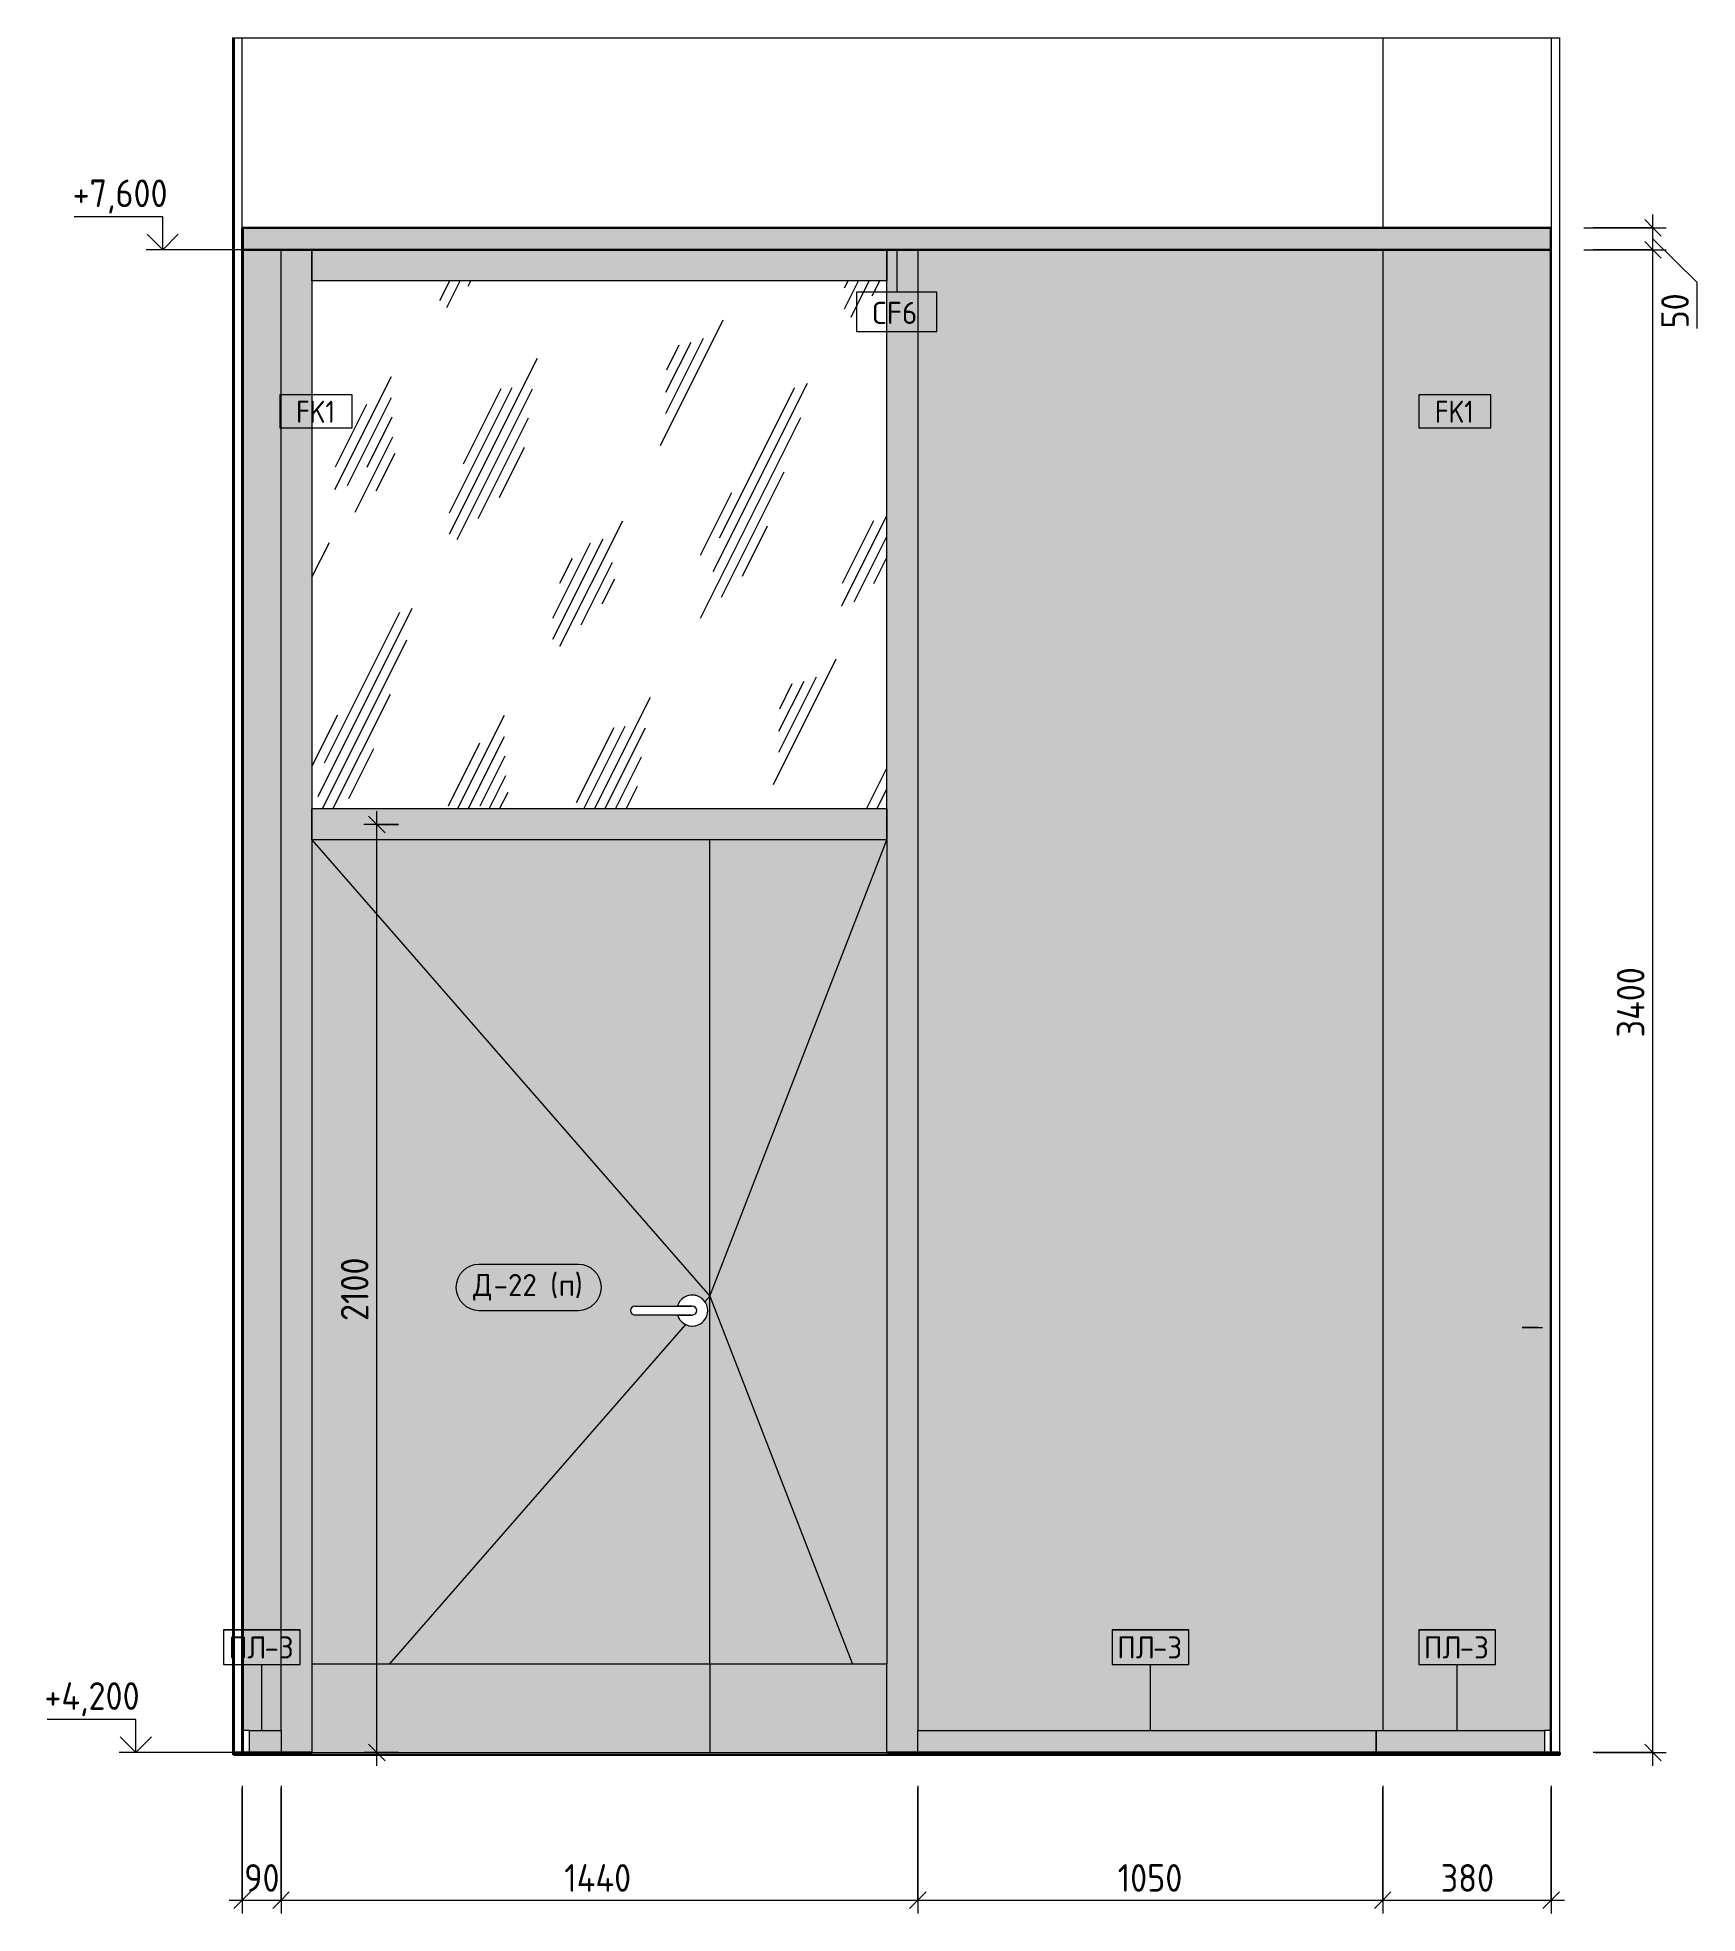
# Model space of a CAD drawing. Header units: millimetres. Extents: x 36646 to 169412, y -1987 to 12080.
# Drawn here: x 120524 to 124278, y 3836 to 8080 of the extents above; entities that cross this region are included whole.
import ezdxf

# ---------------------------------------------------------------- set-up
doc = ezdxf.new("R2010")
doc.units = ezdxf.units.MM
for name, color, linetype, lineweight in [('A-ANNO-DIMS', 7, 'Continuous', 9), ('A-ANNO-DIMS-25', 7, 'Continuous', 9), ('A-CLNG-IDEN', 7, 'Continuous', 9), ('A-DETL', 7, 'Continuous', 9), ('A-DOOR', 7, 'Continuous', 9), ('A-DOOR-IDEN', 7, 'Continuous', 9), ('A-FLOR', 7, 'Continuous', 9), ('A-GENM', 7, 'Continuous', 9), ('A-GENM-IDEN', 7, 'Continuous', 9), ('A-GLAZ-CURT', 7, 'Continuous', 9), ('A-GLAZ-CWMG', 7, 'Continuous', 9), ('A-WALL', 7, 'Continuous', 9), ('A-WALL-IDEN', 7, 'Continuous', 9), ('A-WALL-PATT', 7, 'Continuous', 9), ('G-ANNO-DIMS', 7, 'Continuous', 9), ('G-ANNO-DIMS-1', 7, 'Continuous', 20), ('I-WALL', 7, 'Continuous', 9), ('Q-SPCQ', 7, 'Continuous', 9)]:
    doc.layers.add(name, color=color, linetype=linetype, lineweight=lineweight)
for name, color, linetype, lineweight, true_color in [('A-CLNG-1', 7, 'Continuous', 9, 0x787878), ('A-CLNG-FNSH-1', 7, 'Continuous', 30, 0x3c3c3c), ('A-DETL-GENF-1', 7, 'Continuous', 9, 0xffffff), ('A-FLOR-FNSH-1', 7, 'Continuous', 30, 0x3c3c3c), ('A-WALL-4', 7, 'Continuous', 40, 0x3c3c3c), ('A-WALL-FNSH-2', 7, 'Continuous', 30, 0x3c3c3c), ('I-FURN-2', 7, 'Continuous', 9, 0xc0c0c0), ('I-WALL-1', 7, 'Continuous', 9, 0x787878), ('Q-SPCQ-1', 1, 'Continuous', 9, 0xff0000)]:
    doc.layers.add(name, color=color, linetype=linetype, lineweight=lineweight, true_color=true_color)
doc.styles.add('GOST Common_1', font='GOST_Common.ttf', dxfattribs={"height": 50})
doc.styles.add('GOST Common_2', font='GOST_Common.ttf', dxfattribs={"width": 0.9, "height": 50})
doc.styles.add('ISOCPEUR_1', font='isocpeur.ttf', dxfattribs={"width": 0.9, "height": 62.5})
doc.dimstyles.new('ISO-2_5_0_9К_БОЛЬШОЙ_1', dxfattribs={"dimscale": 304.8, "dimtxt": 62.248823, "dimasz": 0.123031, "dimexe": 0.098425, "dimexo": 0.246063, "dimgap": 0, "dimtad": 1, "dimdec": 0, "dimrnd": 10, "dimzin": 0, "dimdsep": 46, "dimtxsty": 'ISOCPEUR_1', "dimblk1": 'OBLIQUE', "dimblk2": 'OBLIQUE', "dimsah": 1, "dimcen": 0.09, "dimdle": 0.098425, "dimazin": 0, "dimtfac": 1, "dimtdec": 4, "dimtix": 1, "dimtmove": 1, "dimatfit": 3, "dimfxl": 1, "dimtvp": 1, "dimtolj": 1, "dimtzin": 0, "dimarcsym": 2})
doc.dimstyles.new('ISO-2_5_0_9К_БОЛЬШОЙ_2', dxfattribs={"dimscale": 304.8, "dimtxt": 62.248823, "dimasz": 0.123031, "dimexe": 0.098425, "dimexo": 0.246063, "dimgap": 0, "dimtad": 1, "dimdec": 0, "dimrnd": 10, "dimzin": 0, "dimdsep": 46, "dimtxsty": 'ISOCPEUR_1', "dimblk1": 'OBLIQUE', "dimblk2": 'OBLIQUE', "dimsah": 1, "dimcen": 0.09, "dimdle": 0.098425, "dimazin": 0, "dimtfac": 1, "dimtdec": 4, "dimtix": 1, "dimtmove": 0, "dimatfit": 3, "dimfxl": 1, "dimtvp": 1, "dimtolj": 1, "dimtzin": 0, "dimarcsym": 2})

msp = doc.modelspace()

# ---------------------------------------------------------------- texts
at = {"layer": 'A-CLNG-IDEN', "insert": (122410.5027, 7482.2607), "char_height": 50, "width": 132.278437, "attachment_point": 1, "style": 'GOST Common_1'}
msp.add_mtext('CF6', dxfattribs=at)
at = {"layer": 'A-DOOR-IDEN', "char_height": 50, "attachment_point": 1, "style": 'GOST Common_1'}
for s, insert, width in [('\\fGOST Common|b0|i0|c204|p34|;Д', (121509.1037, 5282.808), 56.118125), ('-22 (', (121555.4058, 5282.808), 178.375469), ('\\fGOST Common|b0|i0|c204|p34|;п', (121702.5803, 5282.808), 44.092812), ('\\fGOST Common|b0|i0|c204|p34|;)', (121738.9605, 5282.808), 24.050625)]:
    msp.add_mtext(s, dxfattribs=dict(at, insert=insert, width=width))
at = {"layer": 'A-GENM-IDEN', "char_height": 50, "attachment_point": 1, "style": 'GOST Common_1'}
for s, insert, width in [('ПЛ', (120956.1616, 4462.8485), 98.206719), ('-3', (121037.1903, 4462.8485), 86.181406), ('ПЛ', (122965.4116, 4462.8485), 98.206719), ('-3', (123046.4402, 4462.8485), 86.181406), ('ПЛ', (123659.0566, 4462.8485), 98.206719), ('-3', (123740.0853, 4462.8485), 86.181406)]:
    msp.add_mtext(s, dxfattribs=dict(at, insert=insert, width=width))
at = {"layer": 'A-WALL-IDEN', "char_height": 50, "width": 111.835406, "attachment_point": 1, "style": 'GOST Common_2'}
for insert in [(121108.7741, 7258.6197), (123684.2341, 7258.6197)]:
    msp.add_mtext('FK1', dxfattribs=dict(at, insert=insert))

# ---------------------------------------------------------------- blocks, each defined once
blk = doc.blocks.new('Зеркало обычное - Доска-32858947-Развертка 2_30-3')
at = {"layer": 'I-FURN-2'}
for p, q in [((-7900, 5700), (-7899.6, 5700)), ((-7900, 5680), (-7899.6, 5680)), ((-7900, 5680), (-7899.6, 5680)), ((-7899.6, 4370), (-7900, 4370)), ((-7899.6, 4370), (-7900, 4370)), ((-7899.6, 4350), (-7900, 4350))]:
    blk.add_line(p, q, dxfattribs=at)
blk = doc.blocks.new('Плинтус - Плинтус темный _ст_школа_-33363744-Развертка 2_30-3')
at = {"layer": 'A-GENM'}
for p, q in [((-10864, 4250), (-10879, 4250)), ((-10879, 4250), (-10879, 4200)), ((-10864, 4200), (-10864, 4250)), ((-10879, 4200), (-10864, 4200))]:
    blk.add_line(p, q, dxfattribs=at)
blk = doc.blocks.new('Плинтус - Плинтус темный _ст_школа_-32862124-Развертка 2_30-3')
at = {"layer": 'A-GENM'}
blk.add_hatch(color=256, dxfattribs=at).paths.add_polyline_path([(-10792.3, 4200), (-10792.3, 4250), (-10864, 4250), (-10864, 4200)])
for p, q in [((-10864, 4250), (-10792.3, 4250)), ((-10792.3, 4250), (-10792.3, 4200))]:
    blk.add_line(p, q, dxfattribs=at)
blk = doc.blocks.new('Плинтус - Плинтус темный _ст_школа_-32862125-Развертка 2_30-3')
at = {"layer": 'A-GENM'}
blk.add_hatch(color=256, dxfattribs=at).paths.add_polyline_path([(-8649.8, 4200), (-8315.5, 4200), (-8315.5, 4250), (-9352.3, 4250), (-9352.3, 4202), (-9350.1, 4202), (-9350.1, 4200)])
for p, q in [((-9352.3, 4250), (-8315.5, 4250)), ((-9352.3, 4202), (-9352.3, 4250))]:
    blk.add_line(p, q, dxfattribs=at)
blk = doc.blocks.new('Плинтус - Плинтус темный _ст_школа_-32862126-Развертка 2_30-3')
at = {"layer": 'A-GENM'}
blk.add_line((-8315.5, 4200), (-8315.5, 4250), dxfattribs=at)
blk = doc.blocks.new('Плинтус - Плинтус темный _ст_школа_-32862127-Развертка 2_30-3')
at = {"layer": 'A-GENM'}
blk.add_hatch(color=256, dxfattribs=at).paths.add_polyline_path([(-8315.5, 4200), (-7935, 4200), (-7935, 4250), (-8315.5, 4250), (-8315.5, 4235.2)])
for q in [(-7935, 4250), (-8315.5, 4200)]:
    blk.add_line((-8315.5, 4250), q, dxfattribs=at)
blk = doc.blocks.new('Плинтус - Плинтус темный _ст_школа_-32862128-Развертка 2_30-3')
at = {"layer": 'A-GENM'}
for p, q in [((-7920, 4250), (-7935, 4250)), ((-7935, 4250), (-7935, 4200)), ((-7920, 4200), (-7920, 4250)), ((-7935, 4200), (-7920, 4200))]:
    blk.add_line(p, q, dxfattribs=at)
blk = doc.blocks.new('Дистанционный пожарный извещатель - Монтируемые на перекрытии-30348713-Развертка 2_30-3')
at = {"layer": 'Q-SPCQ'}
for p, q in [((-7949.2, 5161.6), (-7985.5, 5161.6)), ((-7985.5, 5161.6), (-7949.2, 5161.6)), ((-7949.2, 5161.6), (-7939.2, 5161.6)), ((-7949.2, 5161.6), (-7939.2, 5161.6))]:
    blk.add_line(p, q, dxfattribs=at)
blk = doc.blocks.new('Прямоугольный импост - 50 x 70 мм-31927764-Развертка 2_30-3')
at = {"layer": 'A-GLAZ-CWMG'}
blk.add_hatch(color=256, dxfattribs=at).paths.add_polyline_path([(-10722.3, 4200), (-10722.3, 6300), (-10792.3, 6300), (-10792.3, 4200)])
blk.add_line((-10722.3, 6300), (-10722.3, 4400), dxfattribs=at)
blk = doc.blocks.new('Дверь_Витражная_остекление_ - ДВН_ДАО_Главный вход_1200 в свету Д-22 _п_-32403398-Развертка 2_30-3')
at = {"layer": 'A-DOOR'}
h = blk.add_hatch(color=256, dxfattribs=at)
h.paths.add_polyline_path([(-10722.3, 4400), (-9822.3, 4400), (-9822.3, 6265), (-10722.3, 6265), (-10722.3, 4680.4)])
h.paths.add_polyline_path([(-9862.3, 5165), (-9871.3, 5166.2), (-9879.8, 5169.7), (-9887, 5175.3), (-9892.6, 5182.5), (-9896, 5190), (-9993.2, 5190.1), (-9995.4, 5190.5), (-9997.9, 5191.8), (-9999.8, 5193.5), (-10001.1, 5195.5), (-10001.9, 5197.4), (-10002.2, 5200.7), (-10001.9, 5202.6), (-10000.6, 5205.4), (-9999.2, 5207.2), (-9996.8, 5208.9), (-9994.9, 5209.7), (-9990.5, 5210), (-9895.8, 5210), (-9892.1, 5218.3), (-9886.5, 5225.3), (-9879.2, 5230.7), (-9870.7, 5234), (-9861.8, 5235), (-9852.8, 5233.7), (-9844.5, 5230.1), (-9837.4, 5224.6), (-9831.9, 5217.3), (-9828.5, 5209), (-9827.3, 5200), (-9828.5, 5190.9), (-9832, 5182.5), (-9837.5, 5175.3), (-9845.5, 5169.4), (-9854, 5166.1), (-9862.3, 5165)])
blk.add_hatch(color=256, dxfattribs=at).paths.add_polyline_path([(-9822.3, 4400), (-9422.3, 4400), (-9422.3, 6265), (-9822.3, 6265), (-9822.3, 4680.4)])
for p, q in [((-10722.3, 6265), (-9822.3, 5232.5)), ((-9422.3, 6265), (-9822.3, 6265)), ((-9822.3, 4400), (-9822.3, 6265)), ((-9422.3, 6265), (-9422.3, 4400)), ((-9822.3, 5232.5), (-9833.6, 5219.6)), ((-9992.3, 5210), (-9862.3, 5210)), ((-9862.3, 5190), (-9992.3, 5190)), ((-9862.3, 5210), (-9895.8, 5210)), ((-9895.8, 5190), (-9862.3, 5190)), ((-9877.8, 5168.8), (-10548, 4400))]:
    blk.add_line(p, q, dxfattribs=at)
for centre, radius, start, end in [((-9862.3, 5200), 35, 0, 163.3985), ((-9862.3, 5200), 35, 134.3418, 141.4195), ((-9862.3, 5200), 35, 119.4148, 126.4457), ((-9862.3, 5200), 35, 104.4879, 111.4595), ((-9862.3, 5200), 35, 90, 96.4553), ((-9862.3, 5200), 35, 75, 81.4233), ((-9862.3, 5200), 35, 59.3643, 60), ((-9992.3, 5200), 10, 90, 270), ((-9862.3, 5200), 35, 196.6015, 0), ((-9862.3, 5200), 35, 149.3688, 156.3845), ((-9862.3, 5200), 35, 203.6155, 210.6312), ((-9862.3, 5200), 10, 270, 90), ((-9862.3, 5200), 10, 270, 90), ((-9862.3, 5200), 35, 218.5805, 225.6582), ((-9862.3, 5200), 35, 233.5543, 240.5852), ((-9862.3, 5200), 35, 248.5405, 255.5121), ((-9862.3, 5200), 35, 263.5447, 270), ((-9862.3, 5200), 35, 278.5767, 285), ((-9862.3, 5200), 35, 300, 300.6357)]:
    blk.add_arc(centre, radius, start, end, dxfattribs=at)
blk = doc.blocks.new('Прямоугольный импост - 50 x 70 мм-31928777-Развертка 2_30-3')
at = {"layer": 'A-GLAZ-CWMG'}
blk.add_hatch(color=256, dxfattribs=at).paths.add_polyline_path([(-10722.3, 7530), (-9422.3, 7530), (-9422.3, 7600), (-10722.3, 7600), (-10722.3, 7534.8)])
for p, q in [((-10722.3, 7530), (-10722.3, 7600)), ((-9422.3, 7600), (-9422.3, 7530)), ((-9422.3, 7530), (-10722.3, 7530))]:
    blk.add_line(p, q, dxfattribs=at)
blk = doc.blocks.new('Системная панель - Стекло - 40мм-32261946-Развертка 2_30-3')
at = {"layer": 'A-GLAZ-CURT'}
h = blk.add_hatch(dxfattribs=at)
h.set_pattern_fill('FP_28', color=256, style=0, pattern_type=2)
h.set_pattern_definition([(63.435, (-9421.6, 31.75), (-255.583, 766.747), [317.5, -190.5, 317.5, -190.5, -403.903]), (63.435, (-9421.6, 31.75), (-255.583, 766.747), [-1016, 127, -276.903]), (63.435, (-9437.45, 47.6), (-255.583, 766.747), [254, -317.5, 190.5, -190.5, -467.403]), (63.435, (-9437.45, 47.6), (-255.583, 766.747), [-952.5, 222.25, -245.15]), (63.435, (-9437.45, 95.25), (-255.583, 766.747), [190.5, -381, 127, -190.5, -530.903]), (63.435, (-9437.45, 95.25), (-255.583, 766.747), [-889, 285.75, -245.15]), (63.435, (-9389.8, 47.6), (-255.583, 766.747), [190.5, -381, 158.75, -6404.65]), (63.435, (-9342.2, 95.25), (-255.583, 766.747), [95.25, -476.25, 63.5, -6499.9]), (63.435, (-9421.6, 174.6), (-255.583, 766.747), [63.5, -476.25, 63.5, -254, -562.653]), (63.435, (-9421.6, 174.6), (-255.583, 766.747), [-857.25, 158.75, -403.9]), (63.435, (-9135.8, 127), (-255.583, 766.747), [317.5, -476.25, 381, -251.503]), (63.435, (-9135.8, 79.4), (-255.583, 766.747), [444.5, -317.5, 476.25, -188.003]), (63.435, (-9104.1, 95.25), (-255.583, 766.747), [508, -254, 381, -276.903]), (63.435, (-9056.45, 142.9), (-255.583, 766.747), [317.5, -444.5, 254, -403.903]), (63.435, (-9104.1, 238.1), (-255.583, 766.747), [158.75, -635, 190.5, -435.653]), (63.435, (-9008.8, 190.5), (-255.583, 766.747), [127, -635, 127, -530.903])])
h.paths.add_polyline_path([(-10722.3, 6335), (-9422.3, 6335), (-9422.3, 7530), (-10722.3, 7530), (-10722.3, 7108.9)])
blk = doc.blocks.new('Прямоугольный импост - 50 x 70 мм-31701779-Развертка 2_30-3')
at = {"layer": 'A-GLAZ-CWMG'}
blk.add_hatch(color=256, dxfattribs=at).paths.add_polyline_path([(-9422.3, 4202), (-9352.3, 4202), (-9352.3, 6300), (-9422.3, 6300), (-9422.3, 4400)])
blk.add_line((-9422.3, 6265), (-9422.3, 6300), dxfattribs=at)
blk = doc.blocks.new('Прямоугольный импост - 50 x 70 мм-31928778-Развертка 2_30-3')
at = {"layer": 'A-GLAZ-CWMG'}
blk.add_hatch(color=256, dxfattribs=at).paths.add_polyline_path([(-9422.3, 6265), (-9422.3, 6335), (-10722.3, 6335), (-10722.3, 6265), (-9822.3, 6265)])
for p, q in [((-10722.3, 6265), (-10722.3, 6335)), ((-9422.3, 6335), (-10722.3, 6335)), ((-9422.3, 6335), (-9422.3, 6265)), ((-9822.3, 6265), (-10722.3, 6265))]:
    blk.add_line(p, q, dxfattribs=at)
blk = doc.blocks.new('Прямоугольный импост - 50 x 70 мм-32261947-Развертка 2_30-3')
at = {"layer": 'A-GLAZ-CWMG'}
blk.add_hatch(color=256, dxfattribs=at).paths.add_polyline_path([(-10792.3, 6300), (-10722.3, 6300), (-10722.3, 7600), (-10792.3, 7600), (-10792.3, 6335)])
blk.add_line((-10722.3, 7600), (-10722.3, 6300), dxfattribs=at)
blk = doc.blocks.new('Прямоугольный импост - 50 x 70 мм-32257330-Развертка 2_30-3')
at = {"layer": 'A-GLAZ-CWMG'}
blk.add_hatch(color=256, dxfattribs=at).paths.add_polyline_path([(-9352.3, 6300), (-9352.3, 7600), (-9422.3, 7600), (-9422.3, 6300), (-9400, 6300)])
blk.add_line((-9422.3, 6300), (-9422.3, 7600), dxfattribs=at)
blk = doc.blocks.new('Высотные отметки - Стрелка_Верх-17668718-Развертка 2_30-3')
at = {"layer": 'G-ANNO-DIMS'}
for p, q in [((-11060, 7675), (-11260, 7675)), ((-11060, 7600), (-11060, 7675)), ((-11022.1, 7600), (-11097.1, 7600))]:
    blk.add_line(p, q, dxfattribs=at)
at = {"layer": 'G-ANNO-DIMS-1'}
for q in [(-11095.3, 7635.4), (-11024.6, 7635.4)]:
    blk.add_line((-11060, 7600), q, dxfattribs=at)
blk = doc.blocks.new('DIMBLOCK68-Развертка 2_30-3')
at = {"layer": 'A-ANNO-DIMS-25'}
for p, q in [((120987, 4125), (120987, 3835.9)), ((120987, 3865.9), (120987, 4120)), ((121074.7, 4125), (121074.7, 3835.9)), ((121074.7, 3865.9), (121074.7, 4120)), ((120957, 3865.9), (121074.7, 3865.9))]:
    blk.add_line(p, q, dxfattribs=at)
at = {"layer": 'A-ANNO-DIMS-25', "lineweight": 20}
for p, q in [((120987, 3865.9), (120968.2, 3847.2)), ((120987, 3865.9), (121005.7, 3884.7)), ((121074.7, 3865.9), (121055.9, 3847.2)), ((121074.7, 3865.9), (121093.4, 3884.7))]:
    blk.add_line(p, q, dxfattribs=at)
at = {"layer": 'A-ANNO-DIMS-25', "color": 0, "insert": (120991.3, 3947.6), "char_height": 62.5, "width": 94.81, "attachment_point": 1, "line_spacing_factor": 1.149209, "style": 'ISOCPEUR_1'}
blk.add_mtext('90', dxfattribs=at)
blk = doc.blocks.new('_Oblique')
at = {"color": 0, "linetype": 'ByBlock', "lineweight": -2}
blk.add_line((-0.5, -0.5), (0.5, 0.5), dxfattribs=at)
blk = doc.blocks.new('DIMBLOCK69-Развертка 2_30-3')
at = {"layer": 'A-ANNO-DIMS-25'}
for p, q in [((121074.7, 4125), (121074.7, 3835.9)), ((121074.7, 3865.9), (121074.7, 4120)), ((122514.7, 4125), (122514.7, 3835.9)), ((122514.7, 3865.9), (122514.7, 4120)), ((121074.7, 3865.9), (122514.7, 3865.9))]:
    blk.add_line(p, q, dxfattribs=at)
at = {"layer": 'A-ANNO-DIMS-25', "lineweight": 20}
for p, q in [((121074.7, 3865.9), (121055.9, 3847.2)), ((121074.7, 3865.9), (121093.4, 3884.7)), ((122514.7, 3865.9), (122495.9, 3847.2)), ((122514.7, 3865.9), (122533.4, 3884.7))]:
    blk.add_line(p, q, dxfattribs=at)
at = {"layer": 'A-ANNO-DIMS-25', "color": 0, "insert": (121715.1, 3947.6), "char_height": 62.5, "width": 191.056, "attachment_point": 1, "line_spacing_factor": 1.149209, "style": 'ISOCPEUR_1'}
blk.add_mtext('1440', dxfattribs=at)
blk = doc.blocks.new('DIMBLOCK70-Развертка 2_30-3')
at = {"layer": 'A-ANNO-DIMS-25'}
for p, q in [((122514.7, 4125), (122514.7, 3835.9)), ((122514.7, 3865.9), (122514.7, 4120)), ((123566, 4125), (123566, 3835.9)), ((123566, 3865.9), (123566, 4120)), ((122514.7, 3865.9), (123566, 3865.9))]:
    blk.add_line(p, q, dxfattribs=at)
at = {"layer": 'A-ANNO-DIMS-25', "lineweight": 20}
for p, q in [((122514.7, 3865.9), (122495.9, 3847.2)), ((122514.7, 3865.9), (122533.4, 3884.7)), ((123566, 3865.9), (123547.2, 3847.2)), ((123566, 3865.9), (123584.7, 3884.7))]:
    blk.add_line(p, q, dxfattribs=at)
at = {"layer": 'A-ANNO-DIMS-25', "color": 0, "insert": (122966.7, 3947.6), "char_height": 62.5, "width": 176.691, "attachment_point": 1, "line_spacing_factor": 1.149209, "style": 'ISOCPEUR_1'}
blk.add_mtext('1050', dxfattribs=at)
blk = doc.blocks.new('DIMBLOCK71-Развертка 2_30-3')
at = {"layer": 'A-ANNO-DIMS-25'}
for p, q in [((123566, 4125), (123566, 3835.9)), ((123566, 3865.9), (123566, 4120)), ((123947, 4125), (123947, 3835.9)), ((123947, 3865.9), (123947, 4120)), ((123566, 3865.9), (123977, 3865.9))]:
    blk.add_line(p, q, dxfattribs=at)
at = {"layer": 'A-ANNO-DIMS-25', "lineweight": 20}
for p, q in [((123566, 3865.9), (123547.2, 3847.2)), ((123566, 3865.9), (123584.7, 3884.7)), ((123947, 3865.9), (123928.2, 3847.2)), ((123947, 3865.9), (123965.7, 3884.7))]:
    blk.add_line(p, q, dxfattribs=at)
at = {"layer": 'A-ANNO-DIMS-25', "color": 0, "insert": (123697.2, 3947.6), "char_height": 62.5, "width": 142.215, "attachment_point": 1, "line_spacing_factor": 1.149209, "style": 'ISOCPEUR_1'}
blk.add_mtext('380', dxfattribs=at)
blk = doc.blocks.new('Mark Reiling - Mark Reiling-26174330-Развертка 2_30-3')
at = {"layer": 'A-GENM-IDEN'}
for p, q in [((-8913.1, 4477.8), (-8913.1, 4399)), ((-8913.1, 4477.8), (-8739.6, 4477.8)), ((-8739.6, 4477.8), (-8913.1, 4477.8)), ((-8913.1, 4477.8), (-8913.1, 4399)), ((-8739.6, 4399), (-8739.6, 4477.8)), ((-8739.6, 4399), (-8739.6, 4477.8)), ((-8913.1, 4399), (-8739.6, 4399)), ((-8913.1, 4399), (-8739.6, 4399))]:
    blk.add_line(p, q, dxfattribs=at)
blk = doc.blocks.new('М_потолков - Марка_ Имя типа-25382930-Развертка 2_30-3')
at = {"layer": 'A-CLNG-IDEN'}
for p, q in [((-9309.4, 7504.4), (-9490.6, 7504.4)), ((-9490.6, 7504.4), (-9490.6, 7415)), ((-9309.4, 7415), (-9309.4, 7504.4)), ((-9490.6, 7415), (-9309.4, 7415))]:
    blk.add_line(p, q, dxfattribs=at)
blk = doc.blocks.new('М_стена_0001 - Типоразмер_без рамки-25382661-Развертка 2_30-3')
at = {"layer": 'A-WALL-IDEN'}
for p, q in [((-10631.7, 7272.2), (-10795, 7272.2)), ((-10795, 7272.2), (-10795, 7197.2)), ((-10631.7, 7197.2), (-10631.7, 7272.2)), ((-10795, 7197.2), (-10631.7, 7197.2))]:
    blk.add_line(p, q, dxfattribs=at)
blk = doc.blocks.new('DIMBLOCK72-Развертка 2_30-3')
at = {"layer": 'A-ANNO-DIMS-25'}
for p, q in [((124021, 7600), (124207.2, 7600)), ((124177.2, 7600), (124042, 7600)), ((124177.2, 4170), (124177.2, 7600)), ((124177.2, 4200), (124042, 4200)), ((124046.9, 4200), (124207.2, 4200))]:
    blk.add_line(p, q, dxfattribs=at)
at = {"layer": 'A-ANNO-DIMS-25', "lineweight": 20}
for p, q in [((124177.2, 7600), (124158.5, 7618.8)), ((124177.2, 7600), (124196, 7581.2)), ((124177.2, 4200), (124158.5, 4218.7)), ((124177.2, 4200), (124196, 4181.2))]:
    blk.add_line(p, q, dxfattribs=at)
at = {"layer": 'A-ANNO-DIMS-25', "color": 0, "insert": (124095.5, 5818), "char_height": 62.5, "width": 196.802, "attachment_point": 1, "rotation": 90, "line_spacing_factor": 1.149209, "style": 'ISOCPEUR_1'}
blk.add_mtext('3400', dxfattribs=at)
blk = doc.blocks.new('DIMBLOCK73-Развертка 2_30-3')
at = {"layer": 'A-ANNO-DIMS-25'}
for p, q in [((124021, 7650), (124207.2, 7650)), ((124177.2, 7650), (124042, 7650)), ((124177.2, 7600), (124177.2, 7680)), ((124021, 7600), (124207.2, 7600)), ((124177.2, 7600), (124042, 7600)), ((124277.5, 7526.1), (124177.2, 7625)), ((124277.5, 7422.1), (124277.5, 7526.1))]:
    blk.add_line(p, q, dxfattribs=at)
at = {"layer": 'A-ANNO-DIMS-25', "lineweight": 20}
for p, q in [((124177.2, 7650), (124158.5, 7668.8)), ((124177.2, 7650), (124196, 7631.2)), ((124177.2, 7600), (124158.5, 7618.8)), ((124177.2, 7600), (124196, 7581.2))]:
    blk.add_line(p, q, dxfattribs=at)
at = {"layer": 'A-ANNO-DIMS-25', "color": 0, "insert": (124195.8, 7422.1), "char_height": 62.5, "width": 94.81, "attachment_point": 1, "rotation": 90, "line_spacing_factor": 1.149209, "style": 'ISOCPEUR_1'}
blk.add_mtext('50', dxfattribs=at)
blk = doc.blocks.new('М_двери - Типоразмер_рамка-25223575-Развертка 2_30-3')
at = {"layer": 'A-DOOR-IDEN'}
for p, q in [((-10119.9, 5304.5), (-10344.7, 5304.5)), ((-10344.7, 5200.5), (-10119.9, 5200.5))]:
    blk.add_line(p, q, dxfattribs=at)
for centre, start, end in [((-10344.7, 5252.5), 90, 270), ((-10119.9, 5252.5), 270, 90)]:
    blk.add_arc(centre, 52, start, end, dxfattribs=at)
blk = doc.blocks.new('DIMBLOCK74-Развертка 2_30-3')
at = {"layer": 'A-ANNO-DIMS-25'}
for p, q in [((121291.6, 4170), (121291.6, 6330)), ((121340.1, 6300), (121261.6, 6300)), ((121291.6, 6300), (121340.1, 6300)), ((121340.1, 4200), (121261.6, 4200)), ((121291.6, 4200), (121340.1, 4200))]:
    blk.add_line(p, q, dxfattribs=at)
at = {"layer": 'A-ANNO-DIMS-25', "lineweight": 20}
for p, q in [((121291.6, 6300), (121272.8, 6318.7)), ((121291.6, 6300), (121310.3, 6281.2)), ((121291.6, 4200), (121272.8, 4218.7)), ((121291.6, 4200), (121310.3, 4181.2))]:
    blk.add_line(p, q, dxfattribs=at)
at = {"layer": 'A-ANNO-DIMS-25', "color": 0, "insert": (121209.9, 5176.4), "char_height": 62.5, "width": 176.691, "attachment_point": 1, "rotation": 90, "line_spacing_factor": 1.149209, "style": 'ISOCPEUR_1'}
blk.add_mtext('2100', dxfattribs=at)

# ---------------------------------------------------------------- dimensions: what is measured, and where the dimension line sits
at = {"layer": 'A-ANNO-DIMS'}
dim = msp.add_linear_dim(base=(124177.2029, 7650), p1=(123945.9548, 7600), p2=(123945.9548, 7650), angle=90, dimstyle='ISO-2_5_0_9К_БОЛЬШОЙ_1', override={"dimpost": '<>', "dimfxl": 50}, dxfattribs=at)
dim.commit()
dim.dimension.update_dxf_attribs({"geometry": 'DIMBLOCK73-Развертка 2_30-3', "text_midpoint": (124237.4884, 7469.5291), "dimtype": 160, "text_rotation": 90})
for base, p1, p2, override, picture, middle in [((124177.2029, 7600), (123971.9157, 4200), (123945.9548, 7600), {"dimpost": '<>', "dimfxl": 3400.099112}, 'DIMBLOCK72-Развертка 2_30-3', (124145.9529, 5900)), ((121291.5957, 6300), (121265.0792, 4200), (121265.0792, 6300), {"dimpost": '<>', "dimfxl": 2100}, 'DIMBLOCK74-Развертка 2_30-3', (121260.3457, 5250))]:
    dim = msp.add_linear_dim(base=base, p1=p1, p2=p2, angle=90, dimstyle='ISO-2_5_0_9К_БОЛЬШОЙ_2', override=override, dxfattribs=at)
    dim.commit()
    dim.dimension.update_dxf_attribs({"geometry": picture, "text_midpoint": middle})
for base, p1, p2, override, picture, middle in [((121074.6647, 3865.9187), (120986.9548, 4200), (121074.6647, 4200), {"dimpost": '<>', "dimfxl": 87.709923}, 'DIMBLOCK68-Развертка 2_30-3', (121030.8097, 3897.1687)), ((122514.6647, 3865.9187), (121074.6647, 4200), (122514.6647, 4200), {"dimpost": '<>', "dimfxl": 1440}, 'DIMBLOCK69-Развертка 2_30-3', (121794.6647, 3897.1687)), ((123565.9548, 3865.9187), (122514.6647, 4200), (123565.9548, 4200), {"dimpost": '<>', "dimfxl": 1051.290074}, 'DIMBLOCK70-Развертка 2_30-3', (123040.3097, 3897.1687)), ((123946.9548, 3865.9187), (123565.9548, 4200), (123946.9548, 4200), {"dimpost": '<>', "dimfxl": 380.999995}, 'DIMBLOCK71-Развертка 2_30-3', (123756.4548, 3897.1687))]:
    dim = msp.add_linear_dim(base=base, p1=p1, p2=p2, dimstyle='ISO-2_5_0_9К_БОЛЬШОЙ_2', override=override, dxfattribs=at)
    dim.commit()
    dim.dimension.update_dxf_attribs({"geometry": picture, "text_midpoint": middle})

# ---------------------------------------------------------------- hatches: boundary and pattern name
at = {"layer": 'A-CLNG-1'}
msp.add_hatch(color=256, dxfattribs=at).paths.add_polyline_path([(122514.6647, 7600), (123945.9548, 7600), (123945.9548, 7650), (120987.9548, 7650), (120987.9548, 7600), (122466.9148, 7600)])
at = {"layer": 'A-DETL-GENF-1'}
for points in [[(121798.5205, 4200), (122044.6647, 4200), (122044.6647, 4400), (121144.6647, 4400), (121144.6647, 4200), (121716.7023, 4200)], [(122104.6338, 4200), (122444.6647, 4200.228), (122444.6647, 4400), (122044.6647, 4400), (122044.6647, 4200)]]:
    msp.add_hatch(color=256, dxfattribs=at).paths.add_polyline_path(points)
at = {"layer": 'A-FLOR'}
msp.add_hatch(color=256, dxfattribs=at).paths.add_polyline_path([(122448.4399, 4200), (122516.9034, 4200), (122516.9034, 4202), (122444.6647, 4202), (122444.6647, 4200)])
at = {"layer": 'A-WALL-PATT'}
h = msp.add_hatch(color=256, dxfattribs=at)
h.paths.add_polyline_path([(120988.2446, 4250), (121074.6647, 4250), (121074.6647, 7600), (120987.9548, 7600), (120987.9548, 4250)])
h.paths.add_polyline_path([(123551.4548, 4250), (123565.9548, 4250), (123565.9548, 7600), (122514.6647, 7600), (122514.6647, 4250), (123550.4946, 4250)])
msp.add_hatch(color=256, dxfattribs=at).paths.add_polyline_path([(123945.9548, 4250), (123945.9548, 7600), (123565.9548, 7600), (123565.9693, 4250), (123940.4475, 4250)])
at = {"layer": 'I-WALL-1'}
h = msp.add_hatch(dxfattribs=at)
h.set_pattern_fill('FP_27', color=256, style=0, pattern_type=2)
h.set_pattern_definition([(45, (122381.878, 0), (-14.25598, 14.25598), []), (45, (122396.135, 0), (-14.25598, 14.25598), [25.202, -5.04, 0.8382, -4.202])])
h.paths.add_polyline_path([(120966.9548, 4195), (120966.9548, 8080), (120966.4899, 8080), (120966.4899, 4195)])

# ---------------------------------------------------------------- linework, layer by layer
at = {"layer": 'A-CLNG-FNSH-1'}
for p, q in [((123945.9548, 7650), (120987.9548, 7650)), ((120987.9548, 7650), (120987.9548, 7600)), ((123945.9548, 7600), (123945.9548, 7650)), ((120987.9548, 7600), (123945.9548, 7600))]:
    msp.add_line(p, q, dxfattribs=at)
at = {"layer": 'A-CLNG-IDEN'}
msp.add_line((122466.9548, 7600), (122466.9548, 7504.4336), dxfattribs=at)
at = {"layer": 'A-DETL'}
for p, q in [((122044.6647, 5232.5), (122444.6647, 6265)), ((122044.6647, 5232.5), (122367.1829, 4400)), ((122044.6647, 4400), (121144.6647, 4400)), ((121144.6647, 4400), (121144.6647, 4200)), ((122444.6647, 4400), (122044.6647, 4400)), ((122044.6647, 4400), (122044.6647, 4200)), ((122444.6647, 4200), (122444.6647, 4400)), ((121144.6647, 4200), (122044.6647, 4200)), ((122044.6647, 4200), (122444.6647, 4200))]:
    msp.add_line(p, q, dxfattribs=at)
at = {"layer": 'A-FLOR'}
for p, q in [((120966.4899, 8080), (123967.3397, 8080)), ((122444.618, 4202), (122516.9034, 4202)), ((122516.9034, 4202), (122516.9034, 4200)), ((123967.3397, 4195), (120966.4899, 4195)), ((123966.9548, 4200), (123967.3397, 4200))]:
    msp.add_line(p, q, dxfattribs=at)
at = {"layer": 'A-FLOR-FNSH-1'}
for p, q in [((121144.6647, 4200), (120966.9549, 4200)), ((120966.9549, 4200), (120966.9549, 4195)), ((120966.9549, 4195), (123966.9548, 4195)), ((123966.9548, 4200), (122444.6647, 4200)), ((123966.9548, 4195), (123966.9548, 4200))]:
    msp.add_line(p, q, dxfattribs=at)
at = {"layer": 'A-GENM-IDEN'}
for p, q in [((121031.3097, 4250), (121031.3097, 4397.9553)), ((123040.5597, 4250), (123040.5597, 4397.9553)), ((123734.2048, 4250), (123734.2048, 4397.9553))]:
    msp.add_line(p, q, dxfattribs=at)
at = {"layer": 'A-WALL'}
msp.add_line((123946.9548, 7650), (123946.9548, 4200), dxfattribs=at)
at = {"layer": 'A-WALL-4'}
msp.add_line((120966.9548, 4194.676), (120966.9548, 8080.3545), dxfattribs=at)
at = {"layer": 'A-WALL-FNSH-2'}
for p, q in [((120986.9548, 7650), (120986.9548, 4200)), ((120987.9548, 7650), (120986.9548, 7650)), ((123946.9548, 7650), (123945.9548, 7650)), ((120987.9548, 4200), (120987.9548, 7600)), ((123945.9548, 7600), (123945.9548, 4200))]:
    msp.add_line(p, q, dxfattribs=at)
at = {"layer": 'G-ANNO-DIMS'}
for p, q in [((121134.1174, 7600), (120806.9847, 7600)), ((121015.8913, 4200), (120746.031, 4200))]:
    msp.add_line(p, q, dxfattribs=at)
at = {"layer": 'I-WALL'}
for p, q in [((120986.9548, 7650), (120986.9548, 8080.3545)), ((123566.9548, 7650), (123566.9548, 8080)), ((123946.9548, 8080.3545), (123946.9548, 7650)), ((123966.9548, 4200), (123966.9548, 8080.3545)), ((121074.6647, 4250), (121074.6647, 7600)), ((122514.6647, 7600), (122514.6647, 4250)), ((123565.9548, 7600), (123565.9548, 4250)), ((120966.9548, 4200), (120966.9549, 4200))]:
    msp.add_line(p, q, dxfattribs=at)

# ---------------------------------------------------------------- block references
at = {"layer": 'A-CLNG-IDEN'}
msp.add_blockref('М_потолков - Марка_ Имя типа-25382930-Развертка 2_30-3', (131866.9548, 0), dxfattribs=at)
at = {"layer": 'A-DOOR'}
msp.add_blockref('Дверь_Витражная_остекление_ - ДВН_ДАО_Главный вход_1200 в свету Д-22 _п_-32403398-Развертка 2_30-3', (131866.9548, 0), dxfattribs=at)
at = {"layer": 'A-DOOR-IDEN'}
msp.add_blockref('М_двери - Типоразмер_рамка-25223575-Развертка 2_30-3', (131866.9548, 0), dxfattribs=at)
at = {"layer": 'A-GENM'}
for name in ['Плинтус - Плинтус темный _ст_школа_-33363744-Развертка 2_30-3', 'Плинтус - Плинтус темный _ст_школа_-32862124-Развертка 2_30-3', 'Плинтус - Плинтус темный _ст_школа_-32862125-Развертка 2_30-3', 'Плинтус - Плинтус темный _ст_школа_-32862126-Развертка 2_30-3', 'Плинтус - Плинтус темный _ст_школа_-32862127-Развертка 2_30-3', 'Плинтус - Плинтус темный _ст_школа_-32862128-Развертка 2_30-3']:
    msp.add_blockref(name, (131866.9548, 0), dxfattribs=at)
at = {"layer": 'A-GENM-IDEN'}
for p in [(129857.7048, 0), (131866.9548, 0), (132560.5998, 0)]:
    msp.add_blockref('Mark Reiling - Mark Reiling-26174330-Развертка 2_30-3', p, dxfattribs=at)
at = {"layer": 'A-GLAZ-CURT'}
msp.add_blockref('Системная панель - Стекло - 40мм-32261946-Развертка 2_30-3', (131866.9548, 0), dxfattribs=at)
at = {"layer": 'A-GLAZ-CWMG'}
for name in ['Прямоугольный импост - 50 x 70 мм-32261947-Развертка 2_30-3', 'Прямоугольный импост - 50 x 70 мм-31928777-Развертка 2_30-3', 'Прямоугольный импост - 50 x 70 мм-32257330-Развертка 2_30-3', 'Прямоугольный импост - 50 x 70 мм-31928778-Развертка 2_30-3', 'Прямоугольный импост - 50 x 70 мм-31927764-Развертка 2_30-3', 'Прямоугольный импост - 50 x 70 мм-31701779-Развертка 2_30-3']:
    msp.add_blockref(name, (131866.9548, 0), dxfattribs=at)
at = {"layer": 'A-WALL-IDEN'}
for p in [(131866.9548, 0), (134442.4148, 0)]:
    msp.add_blockref('М_стена_0001 - Типоразмер_без рамки-25382661-Развертка 2_30-3', p, dxfattribs=at)
at = {"layer": 'G-ANNO-DIMS'}
for p in [(131866.9548, 0), (131806.0011, -3400)]:
    msp.add_blockref('Высотные отметки - Стрелка_Верх-17668718-Развертка 2_30-3', p, dxfattribs=at)
at = {"layer": 'I-FURN-2'}
msp.add_blockref('Зеркало обычное - Доска-32858947-Развертка 2_30-3', (131866.9548, 0), dxfattribs=at)
at = {"layer": 'Q-SPCQ-1'}
msp.add_blockref('Дистанционный пожарный извещатель - Монтируемые на перекрытии-30348713-Развертка 2_30-3', (131866.9548, 0), dxfattribs=at)

msp.set_redraw_order([(e.dxf.handle, doc.entitydb.next_handle()) for e in msp.query("TEXT MTEXT ATTDEF DIMENSION ARC_DIMENSION")])  # texts and dimensions are drawn at this point

# ---------------------------------------------------------------- next in the draw order: texts
at = {"layer": 'G-ANNO-DIMS', "char_height": 62.5, "attachment_point": 1, "line_spacing_factor": 1.149209, "style": 'ISOCPEUR_1', "bg_fill": 3, "box_fill_scale": 1.25, "bg_fill_color": 256, "bg_fill_true_color": 13158600, "bg_fill_transparency": 0}
for s, insert, width in [('+7,600', (120603.3574, 7759.1535), 254.70544), ('+4,200', (120539.6028, 4359.1535), 261.427871)]:
    msp.add_mtext(s, dxfattribs=dict(at, insert=insert, width=width))

doc.saveas('drawing.dxf')
